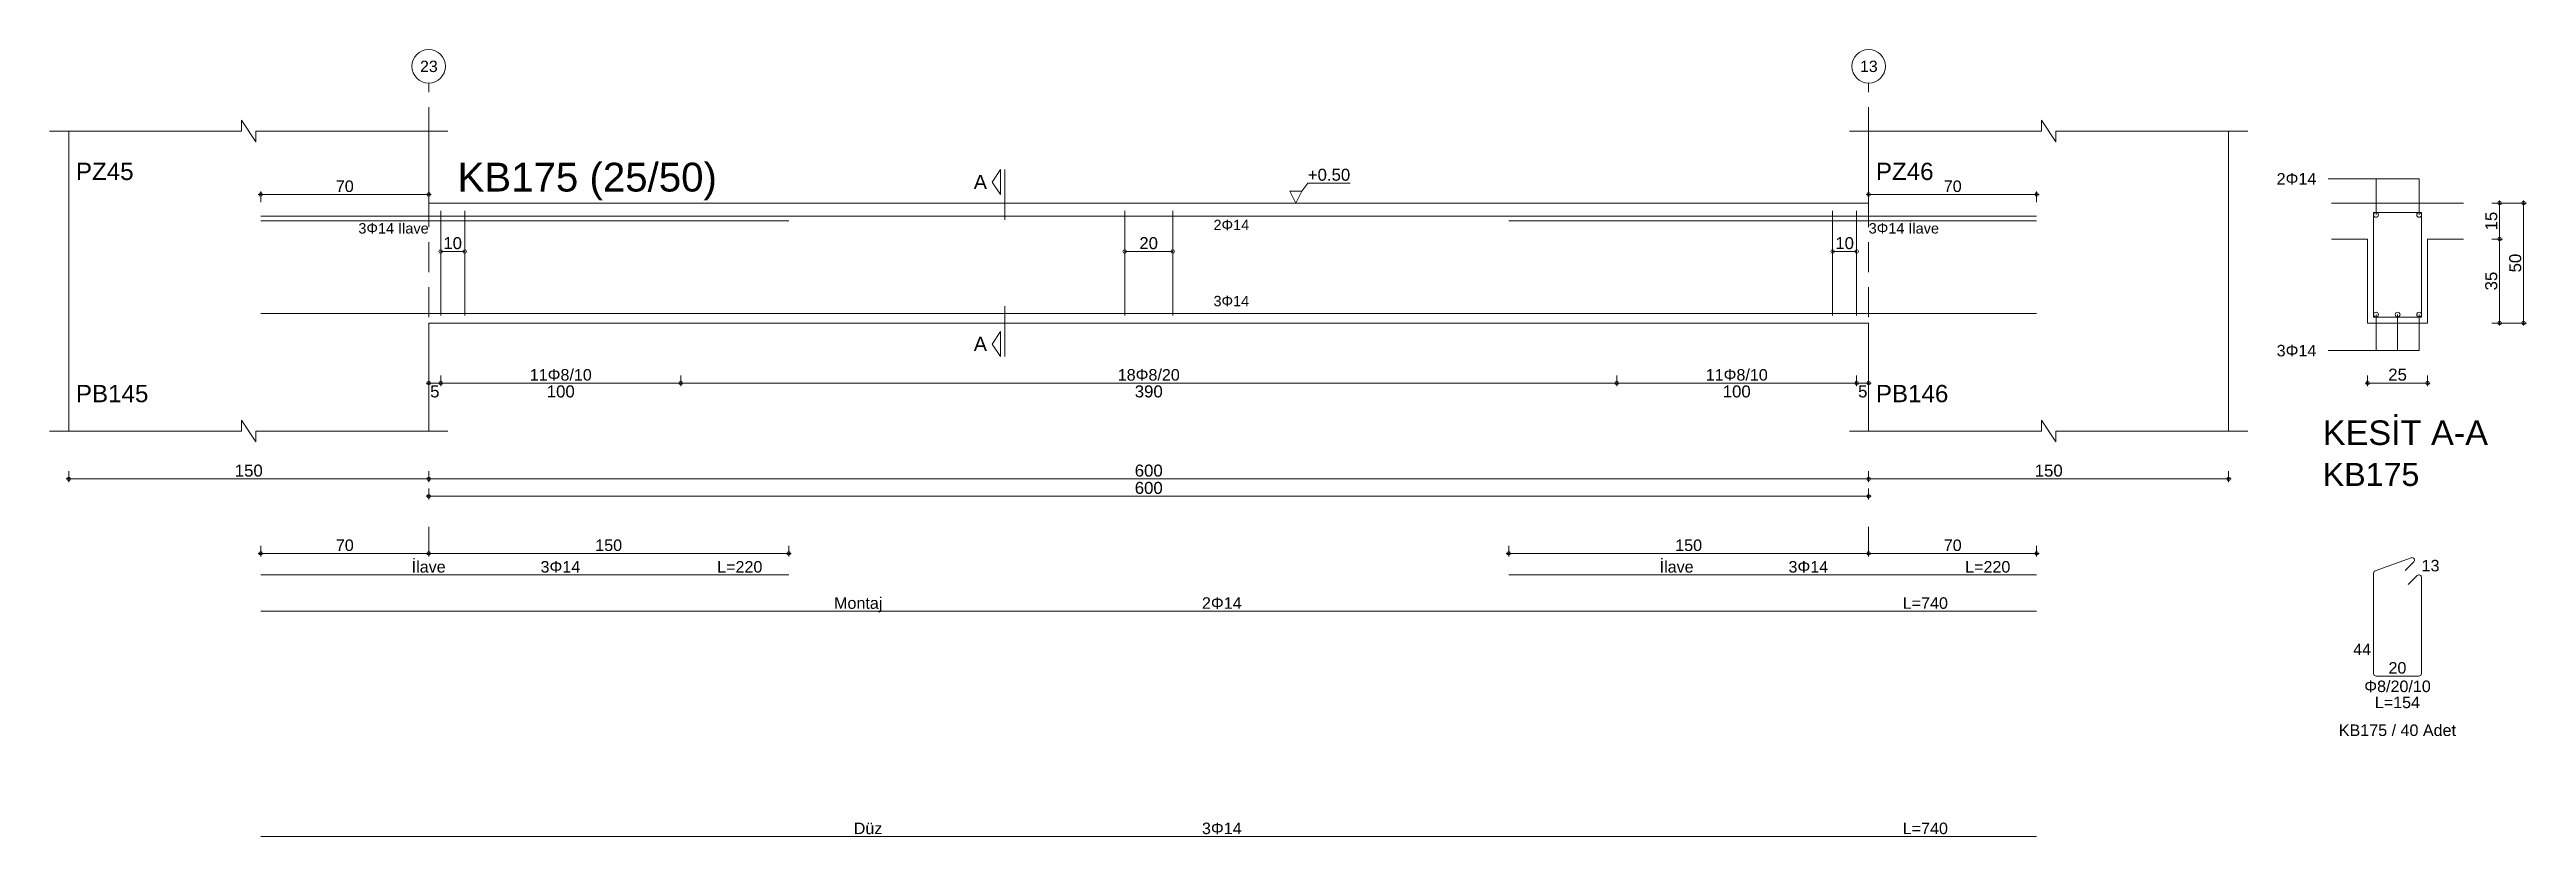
# Model space of a CAD drawing. Header units: millimetres. Extents: x 23801 to 80069, y 9628 to 14137.
# Drawn here: x 24979 to 26527, y 10564 to 11056 of the extents above; entities that cross this region are included whole.
import ezdxf

# ---------------------------------------------------------------- set-up
doc = ezdxf.new("R2010")
doc.units = ezdxf.units.MM
doc.linetypes.add('DASHDOT2', pattern=[12.7, 6.35, -3.175, 0, -3.175])
doc.linetypes.add('DASHED4', pattern=[18.75, 12.5, -6.25])
doc.layers.add('aks', color=251, linetype='DASHDOT2', lineweight=35)
for name, color, linetype in [('Donatı Topl. Uzun. Yazısı', 7, 'Continuous'), ('Donatı Uz. Yazısı', 7, 'Continuous'), ('Donatı Yazısı', 7, 'Continuous'), ('Donatı Çizgisi', 7, 'Continuous'), ('Kiriş', 7, 'Continuous'), ('Standart', 7, 'Continuous'), ('Ölçülendirme', 7, 'Continuous')]:
    doc.layers.add(name, color=color, linetype=linetype)
doc.styles.add('arial_1_18', font='arial.ttf', dxfattribs={"height": 0.2})

# ---------------------------------------------------------------- blocks, each defined once
blk = doc.blocks.new('IDE143Entity7372')
at = {"layer": 'aks', "color": 30, "linetype": 'DASHED4', "lineweight": 5}
for points in [[(24169.1, 2016.8), (24169.1, 2151.8)], [(24769.1, 2016.8), (24769.1, 2151.8)], [(24169.1, 1955.8), (24169.1, 1966.8)], [(24769.1, 1955.8), (24769.1, 1966.8)]]:
    blk.add_lwpolyline(points, dxfattribs=at)
at = {"layer": 'aks', "color": 1, "linetype": 'Continuous', "lineweight": 5}
for centre in [(24169.1, 2158.8), (24769.1, 2158.8)]:
    blk.add_circle(centre, 7, dxfattribs=at)
at = {"layer": 'Donatı Çizgisi', "color": 5, "linetype": 'Continuous', "lineweight": 5}
for points in [[(24099.1, 2096.4), (24839.1, 2096.4)], [(24174.1, 2055), (24174.1, 2098.6)], [(24184.1, 2055), (24184.1, 2098.6)], [(24459.1, 2055), (24459.1, 2098.6)], [(24479.1, 2055), (24479.1, 2098.6)], [(24754.1, 2055), (24754.1, 2098.6)], [(24764.1, 2055), (24764.1, 2098.6)], [(24979.5, 2054.3), (24979.5, 2097.9)], [(24979.5, 2097.9), (24999.5, 2097.9)], [(24999.5, 2054.3), (24999.5, 2097.9)], [(24099.1, 2094.4), (24319.1, 2094.4)], [(24619.1, 2094.4), (24839.1, 2094.4)], [(24099.1, 2055.8), (24839.1, 2055.8)], [(24979.5, 2054.3), (24999.5, 2054.3)], [(24980.1, 1948.5), (24995.1, 1954)], [(24992.6, 1948.7), (24996.2, 1952.3)], [(24099.1, 1946.8), (24319.1, 1946.8)], [(24619.1, 1946.8), (24839.1, 1946.8)], [(24979.5, 1905.7), (24979.5, 1947.6)], [(24993.9, 1942.8), (24997.7, 1946.6)], [(24999.5, 1905.7), (24999.5, 1945.8)], [(24099.1, 1931.7), (24839.1, 1931.7)], [(24980.5, 1904.7), (24998.4, 1904.7)], [(24099.1, 1837.8), (24839.1, 1837.8)]]:
    blk.add_lwpolyline(points, dxfattribs=at)
for centre in [(24980.5, 2096.9), (24998.5, 2096.9), (24980.5, 2055.3), (24989.5, 2055.3), (24998.5, 2055.3)]:
    blk.add_circle(centre, 1, dxfattribs=at)
for centre, start, end in [((24995.5, 1953), 315, 110), ((24980.5, 1947.6), 110, 180), ((24998.4, 1945.8), 0, 135), ((24980.5, 1905.7), 180, 270), ((24998.4, 1905.7), 270, 0)]:
    blk.add_arc(centre, 1.02, start, end, dxfattribs=at)
at = {"layer": 'Kiriş', "color": 1, "linetype": 'Continuous', "lineweight": 5}
for points in [[(24011.1, 2131.8), (24091.1, 2131.8)], [(24019.1, 2006.8), (24019.1, 2131.8)], [(24091.1, 2131.8), (24091.1, 2136.3)], [(24097.1, 2127.3), (24091.1, 2136.3)], [(24097.1, 2127.3), (24097.1, 2131.8)], [(24097.1, 2131.8), (24177.1, 2131.8)], [(24169.1, 2101.8), (24169.1, 2131.8)], [(24761.1, 2131.8), (24841.1, 2131.8)], [(24769.1, 2101.8), (24769.1, 2131.8)], [(24841.1, 2131.8), (24841.1, 2136.3)], [(24847.1, 2127.3), (24841.1, 2136.3)], [(24847.1, 2131.8), (24927.1, 2131.8)], [(24847.1, 2127.3), (24847.1, 2131.8)], [(24919.1, 2006.8), (24919.1, 2131.8)], [(24169.1, 2101.8), (24769.1, 2101.8)], [(24962, 2101.8), (25017, 2101.8)], [(24962, 2086.8), (24977, 2086.8)], [(24977, 2051.8), (24977, 2086.8)], [(25002, 2086.8), (25017, 2086.8)], [(25002, 2051.8), (25002, 2086.8)], [(24169.1, 2051.8), (24769.1, 2051.8)], [(24169.1, 2006.8), (24169.1, 2051.8)], [(24769.1, 2006.8), (24769.1, 2051.8)], [(24977, 2051.8), (25002, 2051.8)], [(24011.1, 2006.8), (24091.1, 2006.8)], [(24097.1, 2002.3), (24091.1, 2011.3)], [(24091.1, 2006.8), (24091.1, 2011.3)], [(24097.1, 2006.8), (24177.1, 2006.8)], [(24097.1, 2002.3), (24097.1, 2006.8)], [(24761.1, 2006.8), (24841.1, 2006.8)], [(24847.1, 2002.3), (24841.1, 2011.3)], [(24841.1, 2006.8), (24841.1, 2011.3)], [(24847.1, 2006.8), (24927.1, 2006.8)], [(24847.1, 2002.3), (24847.1, 2006.8)]]:
    blk.add_lwpolyline(points, dxfattribs=at)
at = {"layer": 'Ölçülendirme', "color": 1, "linetype": 'Continuous', "lineweight": 5}
for points in [[(24403.9, 2110.5), (24407.4, 2115.8)], [(24407.4, 2105.3), (24407.4, 2115.8)], [(24409.1, 2094.8), (24409.1, 2115.8)], [(24099.1, 2102.1), (24099.1, 2106.6)], [(24169.1, 2102.1), (24169.1, 2106.6)], [(24407.4, 2105.3), (24403.9, 2110.5)], [(24530.4, 2101.8), (24527.9, 2106.8)], [(24527.9, 2106.8), (24532.9, 2106.8)], [(24532.9, 2106.8), (24530.4, 2101.8)], [(24532.9, 2106.8), (24535.4, 2110.1)], [(24535.4, 2110.1), (24553.1, 2110.1)], [(24769.1, 2102.1), (24769.1, 2106.6)], [(24839.1, 2102.1), (24839.1, 2106.6)], [(24960.5, 2111.9), (24998.5, 2111.9)], [(24980.5, 2096.9), (24980.5, 2111.9)], [(24998.5, 2096.9), (24998.5, 2111.9)], [(24098.1, 2105.4), (24170.1, 2105.4)], [(24530.4, 2101.8), (24530.4, 2101.8)], [(24768.1, 2105.4), (24840.1, 2105.4)], [(25028.7, 2101.8), (25043.2, 2101.8)], [(25032, 2050.8), (25032, 2102.8)], [(25042, 2050.8), (25042, 2102.8)], [(25028.7, 2086.8), (25033.2, 2086.8)], [(24174.1, 2081.6), (24184.1, 2081.6)], [(24459.1, 2081.6), (24479.1, 2081.6)], [(24754.1, 2081.6), (24764.1, 2081.6)], [(24409.1, 2037.8), (24409.1, 2058.8)], [(24980.5, 2040.3), (24980.5, 2055.3)], [(24989.5, 2040.3), (24989.5, 2055.3)], [(24998.5, 2040.3), (24998.5, 2055.3)], [(24403.9, 2043), (24407.4, 2048.3)], [(24407.4, 2037.8), (24407.4, 2048.3)], [(25028.7, 2051.8), (25043.2, 2051.8)], [(24407.4, 2037.8), (24403.9, 2043)], [(24960.5, 2040.3), (24998.5, 2040.3)], [(24168.1, 2026.8), (24770.1, 2026.8)], [(24169.1, 2025.5), (24169.1, 2030)], [(24174.1, 2025.5), (24174.1, 2030)], [(24274.1, 2025.5), (24274.1, 2030)], [(24664.1, 2025.5), (24664.1, 2030)], [(24764.1, 2025.5), (24764.1, 2030)], [(24769.1, 2025.5), (24769.1, 2030)], [(24976, 2026.8), (25003, 2026.8)], [(24977, 2025.5), (24977, 2030)], [(25002, 2025.5), (25002, 2030)], [(24018.1, 1986.8), (24920.1, 1986.8)], [(24019.1, 1985.5), (24019.1, 1990)], [(24169.1, 1985.5), (24169.1, 1990)], [(24169.1, 1978.3), (24169.1, 1982.8)], [(24769.1, 1985.5), (24769.1, 1990)], [(24769.1, 1978.3), (24769.1, 1982.8)], [(24919.1, 1985.5), (24919.1, 1990)], [(24168.1, 1979.6), (24770.1, 1979.6)], [(24098.1, 1955.8), (24170.1, 1955.8)], [(24099.1, 1954.5), (24099.1, 1959)], [(24168.1, 1955.8), (24320.1, 1955.8)], [(24169.1, 1954.5), (24169.1, 1959)], [(24169.1, 1954.5), (24169.1, 1959)], [(24319.1, 1954.5), (24319.1, 1959)], [(24618.1, 1955.8), (24770.1, 1955.8)], [(24619.1, 1954.5), (24619.1, 1959)], [(24768.1, 1955.8), (24840.1, 1955.8)], [(24769.1, 1954.5), (24769.1, 1959)], [(24769.1, 1954.5), (24769.1, 1959)], [(24839.1, 1954.5), (24839.1, 1959)]]:
    blk.add_lwpolyline(points, dxfattribs=at)
for centre in [(24099.1, 2105.4), (24169.1, 2105.4), (24769.1, 2105.4), (24839.1, 2105.4), (25032, 2101.8), (25042, 2101.8), (25032, 2086.8), (24174.1, 2081.6), (24184.1, 2081.6), (24459.1, 2081.6), (24479.1, 2081.6), (24754.1, 2081.6), (24764.1, 2081.6), (25032, 2051.8), (25042, 2051.8), (24169.1, 2026.8), (24174.1, 2026.8), (24174.1, 2026.8), (24274.1, 2026.8), (24274.1, 2026.8), (24664.1, 2026.8), (24664.1, 2026.8), (24764.1, 2026.8), (24764.1, 2026.8), (24769.1, 2026.8), (24977, 2026.8), (25002, 2026.8), (24019.1, 1986.8), (24169.1, 1986.8), (24169.1, 1986.8), (24769.1, 1986.8), (24769.1, 1986.8), (24919.1, 1986.8), (24169.1, 1979.6), (24769.1, 1979.6), (24099.1, 1955.8), (24169.1, 1955.8), (24169.1, 1955.8), (24319.1, 1955.8), (24619.1, 1955.8), (24769.1, 1955.8), (24769.1, 1955.8), (24839.1, 1955.8)]:
    blk.add_circle(centre, 0.75, dxfattribs=at)
at = {"layer": 'aks', "color": 1, "linetype": 'Continuous', "lineweight": 5, "style": 'arial_1_18'}
for s, p in [('23', (24165.5, 2156.4)), ('13', (24765.5, 2156.4))]:
    blk.add_text(s, height=4.73, dxfattribs=at).set_placement(p)
at = {"layer": 'Donatı Topl. Uzun. Yazısı', "color": 1, "linetype": 'Continuous', "lineweight": 5, "style": 'arial_1_18'}
for s, p in [('L=220', (24289.3, 1947.8)), ('L=220', (24809.3, 1947.8)), ('L=740', (24783.3, 1932.7)), ('L=154', (24980, 1891.3)), ('L=740', (24783.3, 1838.8))]:
    blk.add_text(s, height=4.8, dxfattribs=at).set_placement(p)
at = {"layer": 'Donatı Uz. Yazısı', "color": 1, "linetype": 'Continuous', "lineweight": 5, "style": 'arial_1_18'}
for s, p in [('13', (24999.5, 1948.3)), ('44', (24971, 1913.4)), ('20', (24985.7, 1905.7))]:
    blk.add_text(s, height=4.8, dxfattribs=at).set_placement(p)
at = {"layer": 'Donatı Yazısı', "color": 5, "linetype": 'Continuous', "lineweight": 5, "style": 'arial_1_18'}
for s, height, p in [('2Φ14', 4.8, (24939.1, 2109.5)), ('3Φ14 İlave', 4.32, (24139.8, 2089.1)), ('3Φ14 İlave', 4.32, (24769.1, 2089.1)), ('3Φ14', 4.8, (24939.1, 2037.9)), ('3Φ14', 4.8, (24215.7, 1947.8)), ('3Φ14', 4.8, (24735.7, 1947.8)), ('2Φ14', 4.8, (24491.3, 1932.7)), ('Φ8/20/10', 4.8, (24975.6, 1898)), ('KB175 / 40 Adet', 4.8, (24965, 1879.7)), ('3Φ14', 4.8, (24491.3, 1838.8))]:
    blk.add_text(s, height=height, dxfattribs=at).set_placement(p)
for s, p in [('2Φ14', (24496.1, 2090.5)), ('3Φ14', (24496.1, 2058.8))]:
    blk.add_text(s, height=4.32, rotation=360, dxfattribs=at).set_placement(p)
at = {"layer": 'Donatı Yazısı', "color": 1, "linetype": 'Continuous', "lineweight": 5, "style": 'arial_1_18'}
for s, p in [('İlave', (24162, 1947.8)), ('İlave', (24682, 1947.8)), ('Montaj', (24338, 1932.7)), ('Düz', (24346.2, 1838.8))]:
    blk.add_text(s, height=4.8, dxfattribs=at).set_placement(p)
at = {"layer": 'Kiriş', "color": 1, "linetype": 'Continuous', "lineweight": 5, "style": 'arial_1_18'}
for s, height, p in [('PZ45', 7.2, (24022.1, 2111.4)), ('KB175 (25/50)', 12, (24181.1, 2106.6)), ('PZ46', 7.2, (24772.1, 2111.4)), ('PB145', 7.2, (24022.1, 2018.8)), ('PB146', 7.2, (24772.1, 2018.8)), ('KESİT A-A', 10.2, (24958.3, 2001)), ('KB175', 9.6, (24958.3, 1983.9))]:
    blk.add_text(s, height=height, dxfattribs=at).set_placement(p)
at = {"layer": 'Ölçülendirme', "color": 1, "linetype": 'Continuous', "lineweight": 5, "style": 'arial_1_18'}
for s, height, p in [('+0.50', 5, (24535.4, 2111.1)), ('70', 4.8, (24130.4, 2106.4)), ('A', 5.95, (24396.2, 2107.6)), ('70', 4.8, (24800.4, 2106.4)), ('A', 5.95, (24396.2, 2040.1)), ('5', 5, (24169.7, 2020.8)), ('100', 5, (24218.3, 2020.8)), ('390', 5, (24463.3, 2020.8)), ('100', 5, (24708.3, 2020.8)), ('5', 5, (24764.7, 2020.8)), ('25', 5, (24985.6, 2027.8)), ('150', 5, (24088.3, 1987.8)), ('600', 5, (24463.3, 1987.8)), ('150', 5, (24838.3, 1987.8)), ('600', 5, (24463.3, 1980.6))]:
    blk.add_text(s, height=height, dxfattribs=at).set_placement(p)
for s, rotation, p in [('15', 90, (25031, 2090.4)), ('10', 360, (24175.2, 2082.6)), ('20', 360, (24465.2, 2082.6)), ('10', 360, (24755.2, 2082.6)), ('50', 90, (25041, 2072.9)), ('35', 90, (25031, 2065.4))]:
    blk.add_text(s, height=5, rotation=rotation, dxfattribs=at).set_placement(p)
at = {"layer": 'Ölçülendirme', "color": 5, "linetype": 'Continuous', "lineweight": 5, "style": 'arial_1_18'}
for s, p in [('11Φ8/10', (24211.2, 2027.8)), ('18Φ8/20', (24456.2, 2027.8)), ('11Φ8/10', (24701.2, 2027.8)), ('70', (24130.4, 1956.8)), ('150', (24238.5, 1956.8)), ('150', (24688.5, 1956.8)), ('70', (24800.4, 1956.8))]:
    blk.add_text(s, height=4.8, dxfattribs=at).set_placement(p)

msp = doc.modelspace()

# ---------------------------------------------------------------- block references
at = {"layer": 'Standart', "xscale": 1.5, "yscale": 1.5, "zscale": 1.5}
msp.add_blockref('IDE143Entity7372', (-11037.9, 7807.7), dxfattribs=at)

doc.saveas('drawing.dxf')
